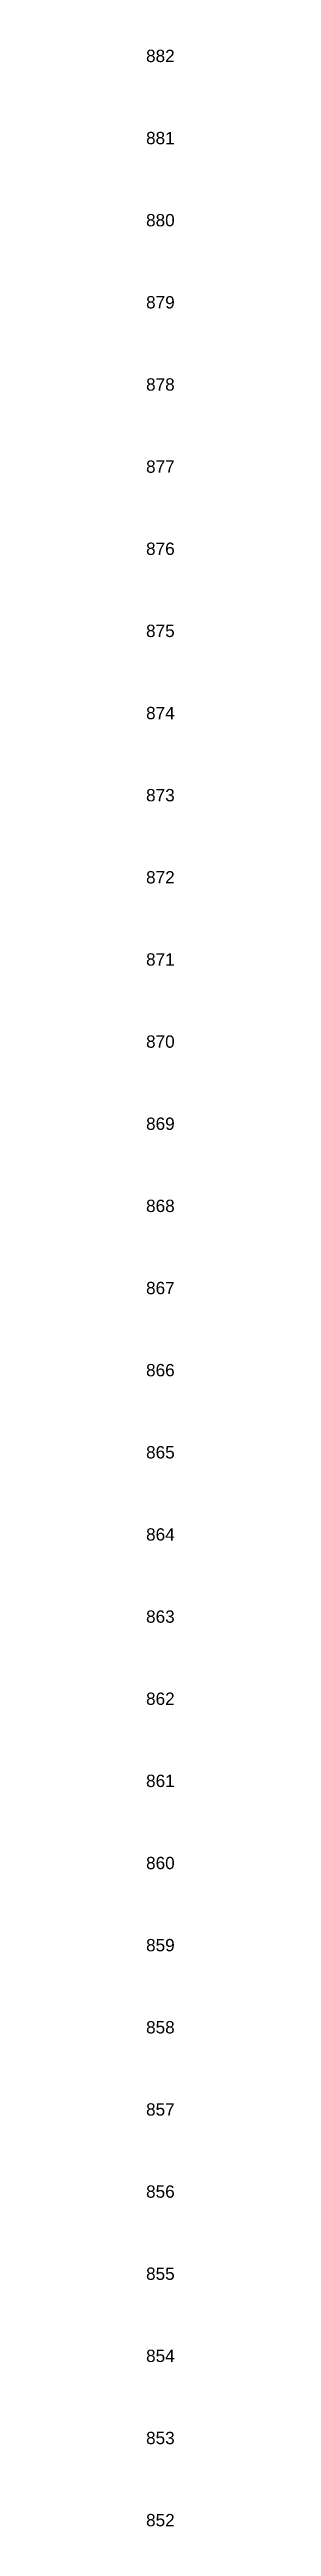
# Model space of a CAD drawing. Header units: millimetres. Extents: x 2640 to 12113, y 6003 to 13668.
# Drawn here: x 3189.6 to 3193, y 9897.2 to 10198.7 of the extents above; entities that cross this region are included whole.
import ezdxf
from ezdxf.enums import TextEntityAlignment as Align

# ---------------------------------------------------------------- set-up
doc = ezdxf.new("R2010")
doc.units = ezdxf.units.MM
doc.layers.add('CS_Drawing', color=7, linetype='Continuous')
doc.styles.get("Standard").update_dxf_attribs({"font": 'arial.ttf'})

msp = doc.modelspace()

# ---------------------------------------------------------------- texts
at = {"layer": 'CS_Drawing'}
for s, p in [('882', (3189.549, 10197.936)), ('881', (3189.549, 10187.936)), ('880', (3189.549, 10177.936)), ('879', (3189.549, 10167.936)), ('878', (3189.549, 10157.936)), ('877', (3189.549, 10147.936)), ('876', (3189.549, 10137.936)), ('875', (3189.549, 10127.936)), ('874', (3189.549, 10117.936)), ('873', (3189.549, 10107.936)), ('872', (3189.549, 10097.936)), ('871', (3189.549, 10087.936)), ('870', (3189.549, 10077.936)), ('869', (3189.549, 10067.936)), ('868', (3189.549, 10057.936)), ('867', (3189.549, 10047.936)), ('866', (3189.549, 10037.936)), ('865', (3189.549, 10027.936)), ('864', (3189.549, 10017.936)), ('863', (3189.549, 10007.936)), ('862', (3189.549, 9997.936)), ('861', (3189.549, 9987.936)), ('860', (3189.549, 9977.936)), ('859', (3189.549, 9967.936)), ('858', (3189.549, 9957.936)), ('857', (3189.549, 9947.936)), ('856', (3189.549, 9937.936)), ('855', (3189.549, 9927.936)), ('854', (3189.549, 9917.936)), ('853', (3189.549, 9907.936)), ('852', (3189.549, 9897.936)), ('852', (3189.549, 9897.936))]:
    msp.add_text(s, height=1.5, dxfattribs=at).set_placement(p, align=Align.MIDDLE_LEFT)

doc.saveas('drawing.dxf')
